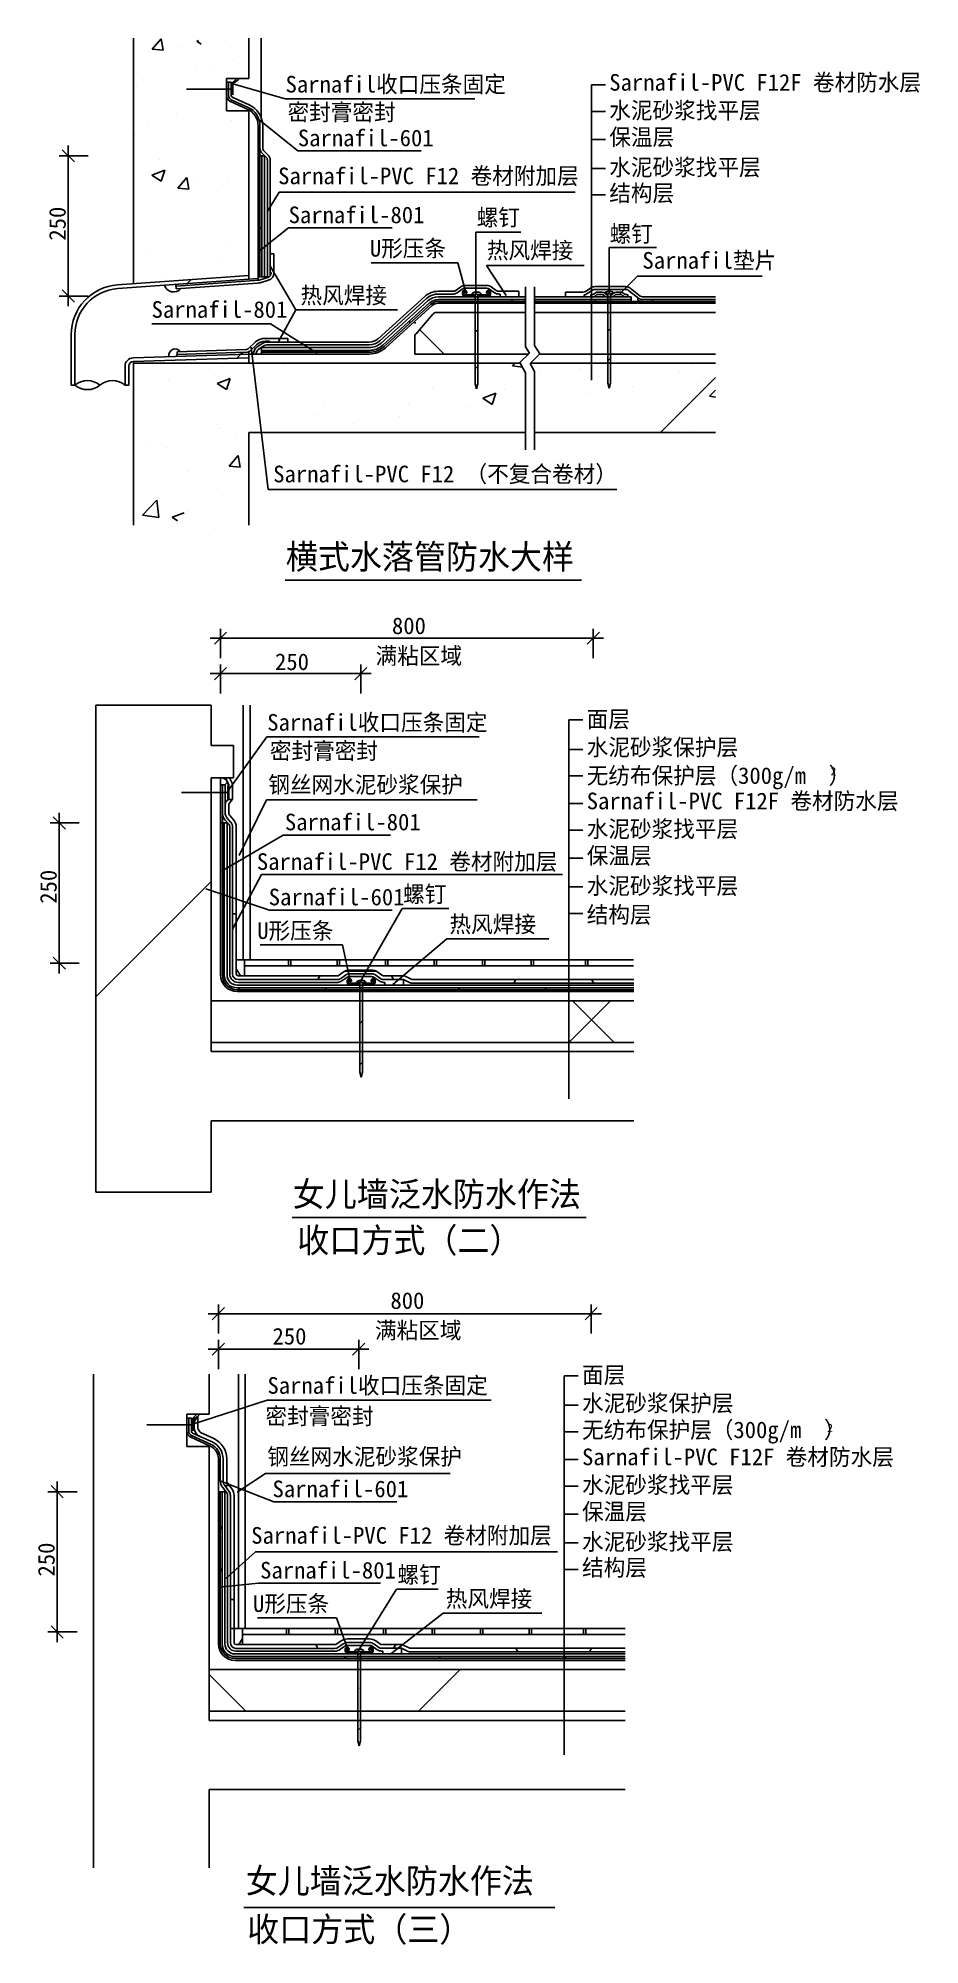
# Model space of a CAD drawing. Header units: metres. Extents: x 217 to 408, y 24 to 437.
import ezdxf

# ---------------------------------------------------------------- set-up
doc = ezdxf.new("R2010")
doc.units = ezdxf.units.M
doc.layers.add('SHU', color=7, linetype='Continuous')

msp = doc.modelspace()

# ---------------------------------------------------------------- texts
for s, height, p in [('Sarnafil收口压条固定', 3.6, (270.6, 425.35)), ('Sarnafil-PVC F12F 卷材防水层', 3.6, (340.65, 425.75)), ('密封膏密封', 3.6, (271.02, 419.3)), ('水泥砂浆找平层', 3.6, (340.65, 419.68)), ('Sarnafil-601', 3.6, (273.25, 413.72)), ('保温层', 3.6, (340.65, 413.91)), ('Sarnafil-PVC F12 卷材附加层', 3.6, (268.99, 405.5)), ('水泥砂浆找平层', 3.6, (340.65, 407.37)), ('结构层', 3.6, (340.65, 401.77)), ('Sarnafil-801', 3.6, (271.26, 397.06)), ('螺钉', 3.6, (311.96, 396.5)), ('螺钉', 3.6, (340.72, 392.96)), ('U形压条', 3.6, (288.84, 389.82)), ('热风焊接', 3.6, (314.16, 389.38)), ('Sarnafil垫片', 3.6, (347.83, 387.21)), ('Sarnafil-801', 3.6, (241.6, 376.57)), ('热风焊接', 3.6, (273.82, 379.64)), ('Sarnafil-PVC F12 （不复合卷材）', 3.6, (267.92, 340.95)), ('横式水落管防水大样', 5.33, (270.65, 322.17)), ('800', 3.6, (293.62, 308.08)), ('满粘区域', 3.6, (290.07, 301.58)), ('250', 3.6, (268.31, 300.29)), ('Sarnafil收口压条固定', 3.6, (266.63, 287.17)), ('面层', 3.6, (335.77, 287.87)), ('密封膏密封', 3.6, (267.19, 281)), ('水泥砂浆保护层', 3.6, (335.77, 281.78)), ('钢丝网水泥砂浆保护', 3.6, (266.86, 273.69)), ('无纺布保护层（300g/m  ）', 3.6, (335.77, 275.64)), ('2', 1.8, (388.54, 277.48)), ('Sarnafil-PVC F12F 卷材防水层', 3.6, (335.77, 270.15)), ('Sarnafil-801', 3.6, (270.45, 265.59)), ('水泥砂浆找平层', 3.6, (335.77, 264.08)), ('Sarnafil-PVC F12 卷材附加层', 3.6, (264.39, 257.02)), ('保温层', 3.6, (335.77, 258.31)), ('Sarnafil-601', 3.6, (266.95, 249.35)), ('螺钉', 3.6, (296.03, 249.98)), ('水泥砂浆找平层', 3.6, (335.77, 251.77)), ('结构层', 3.6, (335.77, 245.53)), ('U形压条', 3.6, (264.46, 242.06)), ('热风焊接', 3.6, (306.07, 243.47)), ('女儿墙泛水防水作法', 5.33, (272.15, 184.14)), ('收口方式（二）', 5.33, (273.14, 174.15)), ('800', 3.6, (293.29, 161.96)), ('250', 3.6, (267.77, 154.24)), ('满粘区域', 3.6, (289.94, 155.51)), ('面层', 3.6, (334.76, 145.84)), ('Sarnafil收口压条固定', 3.6, (266.67, 143.58)), ('密封膏密封', 3.6, (266.25, 136.94)), ('水泥砂浆保护层', 3.6, (334.76, 139.74)), ('无纺布保护层（300g/m  ）', 3.6, (334.76, 133.97)), ('2', 1.8, (387.83, 135.29)), ('钢丝网水泥砂浆保护', 3.6, (266.64, 128.16)), ('Sarnafil-PVC F12F 卷材防水层', 3.6, (334.76, 128.11)), ('Sarnafil-601', 3.6, (267.77, 121.18)), ('水泥砂浆找平层', 3.6, (334.76, 122.05)), ('保温层', 3.6, (334.76, 116.27)), ('Sarnafil-PVC F12 卷材附加层', 3.6, (263.16, 111.11)), ('水泥砂浆找平层', 3.6, (334.76, 109.73)), ('Sarnafil-801', 3.6, (265.08, 103.57)), ('结构层', 3.6, (334.76, 104.14)), ('螺钉', 3.6, (294.82, 102.61)), ('U形压条', 3.6, (263.54, 96.33)), ('热风焊接', 3.6, (305.26, 97.4)), ('女儿墙泛水防水作法', 5.33, (261.97, 35.44)), ('收口方式（三）', 5.33, (262.29, 24.94))]:
    msp.add_text(s, height=height).set_placement(p)
for p in [(223.01, 393.28), (221.06, 249.69), (220.61, 104.01)]:
    msp.add_text('250', height=3.6, rotation=90).set_placement(p)

# ---------------------------------------------------------------- blocks, each defined once
blk = doc.blocks.new('_ARCHTICK')
at = {"color": 3}
blk.add_line((-1.11, 0), (1.11, 0), dxfattribs=at)
at = {"color": 1, "linetype": 'ByBlock'}
blk.add_lwpolyline([(-0.66, -0.66), (0.66, 0.66)], dxfattribs=at)

# ---------------------------------------------------------------- hatches: boundary and pattern name
h = msp.add_hatch()
h.set_pattern_fill('ANSI31', scale=100)
h.paths.add_polyline_path([(363.66, 366.72), (340.94, 366.72), (340.94, 362.42), (340.64, 361.35), (340.34, 362.42), (340.34, 366.72), (323.6, 366.72), (323.56, 366.68), (324.5, 364.93), (324.5, 351.72), (363.66, 351.72)])
h.paths.add_polyline_path([(322.5, 364.68), (321.41, 366.72), (312.23, 366.72), (312.23, 362.25), (311.93, 361.17), (311.63, 362.25), (311.63, 366.72), (263.69, 366.72), (266.12, 351.72), (322.5, 351.72)])
h.paths.add_polyline_path([(263.69, 366.72), (237.66, 366.72), (237.66, 331.69), (262.66, 331.69), (262.66, 351.72), (266.12, 351.72)])
h.paths.add_polyline_path([(262.66, 421.42), (257.84, 421.42), (257.84, 428.42), (262.66, 428.42), (262.66, 437.13), (237.66, 437.13), (237.66, 383.94), (262.66, 385.75)])
h = msp.add_hatch()
h.set_pattern_fill('AR-SAND', scale=0.8)
h.paths.add_polyline_path([(265.28, 437.13), (262.66, 437.13), (262.66, 428.42), (260.6, 428.42, -0.12), (259.2, 427.37), (259.2, 426.1), (258.84, 426.1), (258.84, 424.71, 0.29), (259.07, 424.35), (263.31, 422.42, -0.18), (265.28, 420.48)])
h = msp.add_hatch()
h.set_pattern_fill('ANSI38', scale=2.5)
h.paths.add_polyline_path([(260.6, 428.42), (257.84, 428.42), (257.84, 427.57), (258.84, 427.57), (258.84, 426.1), (259.2, 426.1), (259.2, 427.37, 0.12)])
h = msp.add_hatch()
h.set_pattern_fill('AR-SAND', scale=1.2)
h.paths.add_polyline_path([(258.66, 423.44, -0.29), (257.84, 424.71), (257.84, 421.42), (263.09, 421.42, 0.02), (262.9, 421.51)])
h = msp.add_hatch()
h.set_pattern_fill('AR-SAND', scale=1.5)
h.paths.add_polyline_path([(363.66, 379.72), (340.94, 379.72), (340.94, 377.72), (363.66, 377.72)])
h.paths.add_polyline_path([(340.34, 379.72), (335.34, 379.72), (335.34, 377.72), (340.34, 377.72)])
h.paths.add_polyline_path([(335.34, 379.72), (324.5, 379.72), (324.5, 377.72), (335.34, 377.72)])
h.paths.add_polyline_path([(322.5, 379.72), (312.23, 379.72), (312.23, 377.72), (322.5, 377.72)])
h.paths.add_polyline_path([(311.63, 379.72), (303.66, 379.72, 0.19), (302.32, 379.2), (292.21, 370.06, -0.19), (288.72, 368.72), (277.56, 368.72), (278.61, 366.72), (311.63, 366.72), (311.63, 368.72), (298.54, 368.72), (298.54, 372.42, -0.18), (298.78, 373.06), (302.45, 377.37, -0.22), (303.21, 377.72), (311.63, 377.72)])
h.paths.add_polyline_path([(323.16, 368.72), (312.23, 368.72), (312.23, 366.72), (321.41, 366.72), (321.33, 366.86)])
h.paths.add_polyline_path([(335.34, 368.72), (325.56, 368.72), (323.6, 366.72), (335.34, 366.72)])
h.paths.add_polyline_path([(340.34, 368.72), (335.34, 368.72), (335.34, 366.72), (340.34, 366.72)])
h.paths.add_polyline_path([(363.66, 368.72), (340.94, 368.72), (340.94, 366.72), (363.66, 366.72)])
h.paths.add_polyline_path([(277.56, 368.72), (263.37, 368.72), (263.69, 366.72), (278.61, 366.72)])
h.paths.add_polyline_path([(264.66, 391.24), (262.66, 393.23), (262.66, 384.95), (264.66, 385.09)])
h.paths.add_polyline_path([(264.66, 418.14, 0.07), (264.49, 419.27), (262.66, 417.86), (262.66, 393.23), (264.66, 391.24)])
h.paths.add_polyline_path([(262.31, 421.78), (258.66, 423.44, -0.29), (257.84, 424.71), (257.84, 421.42), (262.66, 421.42), (262.66, 417.86), (264.49, 419.27, 0.22)])
h = msp.add_hatch()
h.set_pattern_fill('ANSI31', scale=8)
h.paths.add_polyline_path([(264.66, 385.43), (265.06, 385.43), (265.06, 411.65), (264.66, 411.65)])
h = msp.add_hatch()
h.set_pattern_fill('HONEY', scale=4.5)
h.paths.add_polyline_path([(265.06, 385.43), (265.46, 385.43), (265.46, 411.65), (265.06, 411.65)])
h = msp.add_hatch()
h.set_pattern_fill('ANSI35', scale=6)
h.paths.add_polyline_path([(262.66, 384.95), (262.66, 385.75), (234.22, 383.7, 0.39), (224.2, 372.92), (224.2, 362), (225, 362), (225, 372.92, -0.39), (234.28, 382.9)])
h.paths.add_polyline_path([(262.66, 367.92), (262.66, 368.72), (237.59, 367.9, 0.4), (235.85, 366.1), (235.85, 362), (236.65, 362), (236.65, 366.1, -0.4), (237.62, 367.1)])
h = msp.add_hatch()
h.set_pattern_fill('ANSI31', scale=8)
h.paths.add_polyline_path([(264.48, 384.68, 0.05), (264.66, 384.71), (264.66, 385.09), (246.86, 383.81), (246.9, 383.41)])
h = msp.add_hatch()
h.set_pattern_fill('ANSI38', scale=2)
h.paths.add_polyline_path([(247.88, 382.88), (246.95, 382.81), (246.86, 383.81), (244.37, 383.63, 0.59)])
h = msp.add_hatch()
h.set_pattern_fill('HONEY', scale=4.5)
h.paths.add_polyline_path([(288.72, 369.12, 0.19), (291.94, 370.36), (302.05, 379.5, -0.19), (303.66, 380.12), (311.63, 380.12), (311.63, 380.52), (303.66, 380.52, 0.19), (301.78, 379.79), (291.67, 370.65, -0.19), (288.72, 369.52), (265.41, 369.52), (265.41, 369.12)])
h.paths.add_polyline_path([(322.5, 380.12), (322.5, 380.52), (312.23, 380.52), (312.23, 380.12)])
h = msp.add_hatch()
h.set_pattern_fill('ANSI31', scale=8)
h.paths.add_polyline_path([(311.63, 379.72), (311.63, 380.12), (303.66, 380.12, 0.19), (302.05, 379.5), (291.94, 370.36, -0.19), (288.72, 369.12), (265.41, 369.12), (265.41, 368.72), (288.72, 368.72, 0.19), (292.21, 370.06), (302.32, 379.2, -0.19), (303.66, 379.72)])
h = msp.add_hatch()
h.set_pattern_fill('HONEY', scale=4.5)
h.paths.add_polyline_path([(324.5, 380.52), (324.5, 380.12), (340.34, 380.12), (340.34, 380.52)])
h.paths.add_polyline_path([(340.94, 380.52), (340.94, 380.12), (345.36, 380.12), (345.36, 380.52)])
h = msp.add_hatch()
h.set_pattern_fill('HONEY', scale=4.6)
h.paths.add_polyline_path([(363.66, 380.52), (347.84, 380.52, -0.13), (347.03, 380.74), (346.82, 380.9), (346.82, 380.4, 0.13), (347.84, 380.12), (363.66, 380.12)])
h = msp.add_hatch()
h.set_pattern_fill('ANSI37', scale=25)
h.paths.add_polyline_path([(363.66, 377.72), (340.94, 377.72), (340.94, 368.72), (363.66, 368.72)])
h.paths.add_polyline_path([(340.34, 377.72), (335.34, 377.72), (335.34, 368.72), (340.34, 368.72)])
h.paths.add_polyline_path([(335.34, 377.72), (324.5, 377.72), (324.5, 370.57), (325.68, 368.72), (335.34, 368.72)])
h.paths.add_polyline_path([(322.5, 377.72), (312.23, 377.72), (312.23, 368.72), (323.16, 368.72), (323.36, 368.92), (322.5, 370.28)])
h.paths.add_polyline_path([(311.63, 377.72), (303.21, 377.72, 0.22), (302.45, 377.37), (298.78, 373.06, 0.18), (298.54, 372.42), (298.54, 368.72), (311.63, 368.72)])
h = msp.add_hatch()
h.set_pattern_fill('ANSI31', scale=2)
h.paths.add_polyline_path([(311.63, 373.75), (311.53, 373.75), (311.53, 368.81), (311.63, 368.81)])
h.paths.add_polyline_path([(312.33, 373.75), (312.23, 373.75), (312.23, 368.81), (312.33, 368.81)])
h.paths.add_polyline_path([(312.33, 368.81), (312.23, 368.81), (312.23, 366.81), (312.33, 366.81)])
h.paths.add_polyline_path([(311.63, 368.81), (311.53, 368.81), (311.53, 366.81), (311.63, 366.81)])
h.paths.add_polyline_path([(312.23, 368.81), (311.63, 368.81), (311.63, 366.81), (312.23, 366.81)])
h.paths.add_polyline_path([(312.23, 366.81), (311.63, 366.81), (311.63, 362.66), (311.93, 361.58), (312.23, 362.66)])
h.paths.add_polyline_path([(311.63, 366.81), (311.53, 366.81), (311.53, 362.64), (311.93, 361.21), (312.33, 362.64), (312.33, 366.81), (312.23, 366.81), (312.23, 362.66), (311.93, 361.58), (311.63, 362.66)])
h.paths.add_polyline_path([(312.23, 373.75), (311.63, 373.75), (311.63, 368.81), (312.23, 368.81)])
h = msp.add_hatch()
h.set_pattern_fill('ANSI31', scale=2)
h.paths.add_polyline_path([(340.34, 373.93), (340.24, 373.93), (340.24, 368.99), (340.34, 368.99)])
h.paths.add_polyline_path([(341.04, 373.93), (340.94, 373.93), (340.94, 368.99), (341.04, 368.99)])
h.paths.add_polyline_path([(341.04, 368.99), (340.94, 368.99), (340.94, 366.99), (341.04, 366.99)])
h.paths.add_polyline_path([(340.34, 368.99), (340.24, 368.99), (340.24, 366.99), (340.34, 366.99)])
h.paths.add_polyline_path([(340.94, 368.99), (340.34, 368.99), (340.34, 366.99), (340.94, 366.99)])
h.paths.add_polyline_path([(340.94, 366.99), (340.34, 366.99), (340.34, 362.84), (340.64, 361.76), (340.94, 362.84)])
h.paths.add_polyline_path([(340.34, 366.99), (340.24, 366.99), (340.24, 362.82), (340.64, 361.39), (341.04, 362.82), (341.04, 366.99), (340.94, 366.99), (340.94, 362.84), (340.64, 361.76), (340.34, 362.84)])
h.paths.add_polyline_path([(340.94, 373.93), (340.34, 373.93), (340.34, 368.99), (340.94, 368.99)])
h = msp.add_hatch()
h.set_pattern_fill('ANSI38', scale=2)
h.paths.add_polyline_path([(247.07, 368.21), (247.12, 369.21), (247.8, 369.23, 0.82), (245.33, 368.15)])
h = msp.add_hatch()
h.set_pattern_fill('ANSI31', scale=8)
h.paths.add_polyline_path([(262.66, 368.72), (262.66, 369.25, -0.08), (261.83, 369.09), (247.09, 368.61), (247.07, 368.21)])
h = msp.add_hatch()
h.set_pattern_fill('ANSI31', scale=100)
h.paths.add_polyline_path([(254.52, 276.96), (256.52, 276.96, -0.02), (256.62, 276.96), (259.33, 276.96), (259.33, 283.96), (254.52, 283.96), (254.52, 292.67), (229.52, 292.67), (229.52, 187.24), (254.52, 187.24), (254.52, 202.67), (345.94, 202.67), (345.94, 217.67), (287.27, 217.67), (287.27, 213.2), (286.97, 212.13), (286.67, 213.2), (286.67, 217.67), (254.52, 217.67)])
h = msp.add_hatch()
h.set_pattern_fill('AR-CONC', scale=4)
h.paths.add_polyline_path([(254.52, 292.67), (229.52, 292.67), (229.52, 187.24), (254.52, 187.24), (254.52, 202.67), (345.88, 202.67), (345.88, 217.67), (287.27, 217.67), (287.27, 213.2), (286.97, 212.13), (286.67, 213.2), (286.67, 217.67), (254.52, 217.67)])
h = msp.add_hatch()
h.set_pattern_fill('ANSI38', scale=2)
h.paths.add_polyline_path([(256.52, 276.96), (256.52, 275.41), (257.52, 275.41), (257.52, 273.75), (258.1, 273.75), (258.1, 275.02, 0.5)])
h = msp.add_hatch()
h.set_pattern_fill('HONEY', scale=5)
h.paths.add_polyline_path([(345.94, 231.47), (260.12, 231.47, -0.41), (257.32, 234.27), (257.32, 267.19), (256.92, 267.19), (256.92, 234.27, 0.41), (260.12, 231.07), (345.94, 231.07)])
h = msp.add_hatch()
h.set_pattern_fill('ANSI37', scale=25)
h.paths.add_polyline_path([(345.94, 228.67), (254.52, 228.67), (254.52, 219.67), (345.94, 219.67)])
h = msp.add_hatch()
h.set_pattern_fill('ANSI31', scale=2)
h.paths.add_polyline_path([(286.67, 224.71), (286.57, 224.71), (286.57, 219.77), (286.67, 219.77)])
h.paths.add_polyline_path([(287.37, 224.71), (287.27, 224.71), (287.27, 219.77), (287.37, 219.77)])
h.paths.add_polyline_path([(287.37, 219.77), (287.27, 219.77), (287.27, 217.77), (287.37, 217.77)])
h.paths.add_polyline_path([(286.67, 219.77), (286.57, 219.77), (286.57, 217.77), (286.67, 217.77)])
h.paths.add_polyline_path([(287.27, 219.77), (286.67, 219.77), (286.67, 217.77), (287.27, 217.77)])
h.paths.add_polyline_path([(287.27, 217.77), (286.67, 217.77), (286.67, 213.62), (286.97, 212.54), (287.27, 213.62)])
h.paths.add_polyline_path([(286.67, 217.77), (286.57, 217.77), (286.57, 213.6), (286.97, 212.17), (287.37, 213.6), (287.37, 217.77), (287.27, 217.77), (287.27, 213.62), (286.97, 212.54), (286.67, 213.62)])
h.paths.add_polyline_path([(287.27, 224.71), (286.67, 224.71), (286.67, 219.77), (287.27, 219.77)])
h = msp.add_hatch()
h.set_pattern_fill('AR-CONC', scale=4)
h.paths.add_polyline_path([(344.06, 72.85), (254.06, 72.85), (254.06, 132.14), (249.25, 132.14), (249.25, 139.14), (254.06, 139.14), (254.06, 147.85), (229.06, 147.85), (229.06, 42.42), (254.06, 42.42), (254.06, 57.85), (344.06, 57.85)])
h = msp.add_hatch()
h.set_pattern_fill('ANSI31', scale=100)
h.paths.add_polyline_path([(249.25, 139.14), (254.06, 139.14), (254.06, 147.85), (229.06, 147.85), (229.06, 42.42), (254.06, 42.42), (254.06, 57.85), (344.06, 57.85), (344.06, 72.85), (254.06, 72.85), (254.06, 132.14), (249.25, 132.14)])
h = msp.add_hatch()
h.set_pattern_fill('AR-SAND', scale=1.4)
h.paths.add_polyline_path([(257.86, 124.29, 0.18), (257.96, 124.02), (258.82, 123.04, -0.18), (259.26, 121.86), (259.26, 101.56), (260.38, 102.76), (260.38, 147.85), (254.06, 147.85), (254.06, 139.14), (252.01, 139.14, -0.04), (251.61, 138.73), (251.61, 136.13, 0.14), (251.67, 135.93), (252.03, 135.32, 0.15), (252.21, 135.17), (255.05, 133.87, -0.29), (257.86, 129.5)])
h.paths.add_polyline_path([(261.88, 147.85), (260.38, 147.85), (260.38, 115.58), (261.88, 117.2)])
h.paths.add_polyline_path([(261.88, 117.2), (260.38, 115.58), (260.38, 102.76), (261.88, 104.37)])
h.paths.add_polyline_path([(261.88, 104.37), (260.38, 102.76), (260.38, 91.75), (261.88, 91.75)])
h.paths.add_polyline_path([(260.38, 102.76), (259.26, 101.56), (259.26, 91.75), (260.38, 91.75)])
h = msp.add_hatch()
h.set_pattern_fill('ANSI38', scale=2.5)
h.paths.add_polyline_path([(252.01, 139.14), (249.25, 139.14), (249.25, 138.29), (250.25, 138.29), (250.25, 136.82), (250.61, 136.82), (250.61, 138.09, 0.12)])
h = msp.add_hatch()
h.set_pattern_fill('AR-SAND', scale=1.2)
h.paths.add_polyline_path([(250.07, 134.16, -0.29), (249.25, 135.44), (249.25, 132.14), (254.5, 132.14, 0.02), (254.31, 132.23)])
h = msp.add_hatch()
h.set_pattern_fill('AR-SAND', scale=2)
h.paths.add_polyline_path([(256.06, 89.45), (256.06, 101.96), (254.06, 103.94), (254.06, 83.85), (331.79, 83.85), (333.06, 85.85), (259.66, 85.85, -0.41)])
h.paths.add_polyline_path([(256.06, 124.69), (254.06, 123.18), (254.06, 103.94), (256.06, 101.96)])
h.paths.add_polyline_path([(256.06, 129.5, 0.29), (254.31, 132.23), (250.07, 134.16, -0.29), (249.25, 135.44), (249.25, 132.14), (254.06, 132.14), (254.06, 123.18), (256.06, 124.69)])
h.paths.add_polyline_path([(344.06, 85.85), (333.06, 85.85), (331.79, 83.85), (344.06, 83.85)])
h = msp.add_hatch()
h.set_pattern_fill('HONEY', scale=5)
h.paths.add_polyline_path([(256.86, 122.37), (256.46, 122.37), (256.46, 89.45, 0.18), (257.21, 87.4), (257.54, 87.63, -0.18), (256.86, 89.45)])
h = msp.add_hatch()
h.set_pattern_fill('HONEY', scale=5)
h.paths.add_polyline_path([(291.44, 86.65), (259.66, 86.65, -0.22), (257.54, 87.63), (257.21, 87.4, 0.22), (259.66, 86.25), (291.44, 86.25)])
h = msp.add_hatch()
h.set_pattern_fill('ANSI37', scale=25)
h.paths.add_polyline_path([(344.06, 83.85), (254.06, 83.85), (254.06, 74.85), (344.06, 74.85)])
h = msp.add_hatch()
h.set_pattern_fill('HONEY', scale=5)
h.paths.add_polyline_path([(344.06, 86.65), (291.44, 86.65), (291.44, 86.25), (344.06, 86.25)])
h = msp.add_hatch()
h.set_pattern_fill('ANSI31', scale=2)
h.paths.add_polyline_path([(286.22, 79.89), (286.12, 79.89), (286.12, 74.96), (286.22, 74.96)])
h.paths.add_polyline_path([(286.92, 79.89), (286.82, 79.89), (286.82, 74.96), (286.92, 74.96)])
h.paths.add_polyline_path([(286.92, 74.96), (286.82, 74.96), (286.82, 72.96), (286.92, 72.96)])
h.paths.add_polyline_path([(286.22, 74.96), (286.12, 74.96), (286.12, 72.96), (286.22, 72.96)])
h.paths.add_polyline_path([(286.82, 74.96), (286.22, 74.96), (286.22, 72.96), (286.82, 72.96)])
h.paths.add_polyline_path([(286.82, 72.96), (286.22, 72.96), (286.22, 68.8), (286.52, 67.72), (286.82, 68.8)])
h.paths.add_polyline_path([(286.22, 72.96), (286.12, 72.96), (286.12, 68.79), (286.52, 67.35), (286.92, 68.79), (286.92, 72.96), (286.82, 72.96), (286.82, 68.8), (286.52, 67.72), (286.22, 68.8)])
h.paths.add_polyline_path([(286.82, 79.89), (286.22, 79.89), (286.22, 74.96), (286.82, 74.96)])
h = msp.add_hatch()
h.set_pattern_fill('AR-SAND', scale=2)
h.paths.add_polyline_path([(344.06, 74.85), (254.06, 74.85), (254.06, 72.85), (344.06, 72.85)])
at = {"layer": 'SHU'}
h = msp.add_hatch(dxfattribs=at)
h.set_pattern_fill('ANSI32', scale=2)
h.paths.add_polyline_path([(339.67, 381.92, 0.21), (339.16, 382.14), (338.11, 382.14, 0.18), (337.67, 381.98), (337.34, 381.71, -0.18), (337.15, 381.64), (336.84, 381.64, 0.41), (336.64, 381.44), (336.64, 381.34, 0.41), (336.84, 381.14), (337.15, 381.14, 0.18), (337.66, 381.32), (337.99, 381.59, -0.18), (338.11, 381.64), (339.16, 381.64, -0.21), (339.3, 381.58), (339.47, 381.39, 0.21), (340.06, 381.14), (340.27, 381.14), (340.27, 381.64), (340.06, 381.64, -0.21), (339.84, 381.73)])
h.paths.add_polyline_path([(343.17, 381.64, -0.18), (343.3, 381.59), (343.62, 381.32, 0.18), (344.13, 381.14), (344.44, 381.14, 0.41), (344.64, 381.34), (344.64, 381.44, 0.41), (344.44, 381.64), (344.13, 381.64, -0.18), (343.94, 381.71), (343.62, 381.98, 0.18), (343.17, 382.14), (342.13, 382.14, 0.21), (341.62, 381.92), (341.45, 381.73, -0.21), (341.23, 381.64), (341.01, 381.64), (341.01, 381.14), (341.23, 381.14, 0.21), (341.81, 381.39), (341.98, 381.58, -0.21), (342.13, 381.64)])
h = msp.add_hatch(dxfattribs=at)
h.set_pattern_fill('AR-SAND', scale=1.67)
h.paths.add_polyline_path([(259.33, 283.96), (259.33, 276.96), (258.48, 276.96), (259.01, 275.82, -0.1), (259.12, 275.35), (261.42, 278.13), (261.42, 292.67), (254.52, 292.67), (254.52, 283.96)])
h.paths.add_polyline_path([(262.92, 292.67), (261.42, 292.67), (261.42, 278.13), (262.92, 279.93)])
h.paths.add_polyline_path([(262.92, 279.93), (261.42, 278.13), (261.42, 261.03), (262.92, 262.65)])
h.paths.add_polyline_path([(261.42, 278.13), (259.12, 275.35), (259.12, 272.69, -0.17), (258.85, 271.94), (258.41, 271.39, 0.17), (258.32, 271.14), (258.32, 269.39, 0.18), (258.57, 268.73), (259.31, 267.89, -0.18), (259.92, 266.3), (259.92, 245.13), (261.42, 246.8)])
h.paths.add_polyline_path([(262.92, 262.65), (261.42, 261.03), (261.42, 246.8), (262.92, 248.47)])
h.paths.add_polyline_path([(261.42, 237.57), (262.92, 237.57), (262.92, 248.47), (261.42, 246.8)])
h.paths.add_polyline_path([(259.92, 237.57), (261.42, 237.57), (261.42, 246.8), (259.92, 245.13)])
h.paths.add_polyline_path([(256.52, 276.96), (254.52, 276.96), (254.52, 273.75), (256.52, 273.75)])
h.paths.add_polyline_path([(254.52, 264.96), (256.52, 269.28), (256.52, 273.75), (254.52, 273.75)])
h.paths.add_polyline_path([(256.52, 269.28), (254.52, 264.96), (254.52, 248.71), (256.52, 246.78)])
h.paths.add_polyline_path([(256.52, 246.78), (254.52, 248.71), (254.52, 228.67), (286.67, 228.67), (286.67, 230.67), (260.12, 230.67, -0.41), (256.52, 234.27)])
h.paths.add_polyline_path([(345.94, 228.67), (345.94, 230.67), (287.27, 230.67), (287.27, 228.67)])
h.paths.add_polyline_path([(295.38, 236.27), (294.54, 234.07), (296.1, 234.07, -0.11), (296.46, 233.99), (297.77, 233.36, 0.11), (298.13, 233.27), (345.94, 233.27), (345.94, 236.27)])
h.paths.add_polyline_path([(294.54, 234.07), (295.38, 236.27), (286.71, 236.27), (286.71, 235.31), (289.21, 235.31, -0.15), (290.59, 234.88), (291.68, 234.11, 0.15), (291.8, 234.07)])
h.paths.add_polyline_path([(282.57, 236.27), (283.34, 235.04, -0.12), (284.46, 235.31), (286.71, 235.31), (286.71, 236.27)])
h.paths.add_polyline_path([(261.72, 236.27), (261.72, 234.07), (281.87, 234.07, 0.15), (281.99, 234.11), (283.08, 234.88, -0.03), (283.34, 235.04), (282.57, 236.27)])
h = msp.add_hatch(dxfattribs=at)
h.set_pattern_fill('HONEY', scale=4.5)
h.paths.add_polyline_path([(345.94, 233.27), (298.13, 233.27, -0.11), (297.77, 233.36), (296.46, 233.99, 0.11), (296.1, 234.07), (294.54, 234.07), (294.24, 233.27), (296.1, 233.27), (297.42, 232.64, 0.11), (298.13, 232.47), (345.94, 232.47)])
h.paths.add_polyline_path([(294.54, 234.07), (291.8, 234.07, -0.15), (291.68, 234.11), (290.59, 234.88, 0.15), (289.21, 235.31), (286.71, 235.31), (286.71, 234.51), (289.21, 234.51, -0.15), (290.13, 234.22), (291.22, 233.46, 0.15), (291.8, 233.27), (294.24, 233.27)])
h.paths.add_polyline_path([(286.71, 235.31), (284.46, 235.31, 0.12), (283.34, 235.04), (283.76, 234.35, -0.11), (284.46, 234.51), (286.71, 234.51)])
h.paths.add_polyline_path([(283.54, 234.22, -0.04), (283.76, 234.35), (283.34, 235.04, 0.03), (283.08, 234.88), (281.99, 234.11, -0.15), (281.87, 234.07), (260.32, 234.07, -0.41), (259.92, 234.47), (259.92, 236.57), (259.92, 245.13), (259.12, 244.24), (259.12, 234.47, 0.41), (260.32, 233.27), (281.87, 233.27, 0.15), (282.45, 233.46)])
h.paths.add_polyline_path([(259.92, 266.3, 0.18), (259.31, 267.89), (258.57, 268.73, -0.18), (258.32, 269.39), (258.32, 271.14, -0.17), (258.41, 271.39), (258.85, 271.94, 0.17), (259.12, 272.69), (259.12, 275.32, 0.01), (259.12, 275.35), (258.32, 274.39), (258.32, 272.69, -0.17), (258.23, 272.44), (257.78, 271.89, 0.17), (257.52, 271.14), (257.52, 269.39, 0.18), (257.97, 268.2), (258.71, 267.36, -0.18), (259.12, 266.3), (259.12, 244.24), (259.92, 245.13)])
h.paths.add_polyline_path([(258.48, 276.96), (257.6, 276.96), (258.28, 275.49, -0.11), (258.32, 275.32), (258.32, 274.39), (259.12, 275.35, 0.1), (259.01, 275.82)])
h = msp.add_hatch(dxfattribs=at)
h.set_pattern_fill('NET3', scale=3)
h.paths.add_polyline_path([(261.72, 237.57), (259.92, 237.57), (259.92, 234.47, 0.41), (260.32, 234.07), (261.72, 234.07)])
h = msp.add_hatch(dxfattribs=at)
h.set_pattern_fill('AR-SAND', scale=1.67)
h.paths.add_polyline_path([(286.67, 219.67), (254.52, 219.67), (254.52, 217.67), (286.67, 217.67)])
h.paths.add_polyline_path([(345.88, 219.67), (287.27, 219.67), (287.27, 217.67), (345.88, 217.67)])
h = msp.add_hatch(dxfattribs=at)
h.set_pattern_fill('HONEY', scale=4.5)
h.paths.add_polyline_path([(259.46, 107.63), (258.66, 106.74), (258.66, 92.76), (259.46, 92.76)])
h.paths.add_polyline_path([(259.46, 121.52, 0.16), (258.98, 122.97), (258.07, 124.19, -0.16), (257.86, 124.79), (257.86, 129.5, 0.29), (255.05, 133.87), (252.21, 135.17, -0.15), (252.03, 135.32), (251.67, 135.93, -0.14), (251.61, 136.13), (251.61, 137.51), (250.81, 137.15), (250.81, 136.13, 0.14), (250.98, 135.51), (251.34, 134.91, 0.15), (251.88, 134.44), (254.72, 133.14, -0.29), (257.06, 129.5), (257.06, 124.79, 0.16), (257.43, 123.71), (258.34, 122.49, -0.16), (258.66, 121.52), (258.66, 106.74), (259.46, 107.63)])
h.paths.add_polyline_path([(251.61, 138.73, -0.07), (250.81, 138.18), (250.81, 137.15), (251.61, 137.51)])
h = msp.add_hatch(dxfattribs=at)
h.set_pattern_fill('HONEY', scale=4.5)
h.paths.add_polyline_path([(344.06, 88.46), (297.68, 88.46, -0.11), (297.32, 88.54), (296.01, 89.17, 0.11), (295.65, 89.26), (293.78, 89.26), (293.61, 88.46), (295.65, 88.46), (296.97, 87.82, 0.11), (297.68, 87.66), (344.06, 87.66)])
h.paths.add_polyline_path([(293.78, 89.26), (291.35, 89.26, -0.15), (291.23, 89.29), (290.14, 90.06, 0.15), (288.76, 90.5), (286.23, 90.5), (286.23, 89.7), (288.76, 89.7, -0.15), (289.68, 89.41), (290.77, 88.64, 0.15), (291.35, 88.46), (293.61, 88.46)])
h.paths.add_polyline_path([(286.23, 90.5), (284.01, 90.5, 0.07), (283.37, 90.41), (283.61, 89.65, -0.06), (284.01, 89.7), (286.23, 89.7)])
h.paths.add_polyline_path([(282.15, 88.75), (283.09, 89.41, -0.09), (283.61, 89.65), (283.37, 90.41, 0.09), (282.63, 90.06), (281.69, 89.4, -0.15), (281.21, 89.25), (259.86, 89.25, -0.41), (259.46, 89.65), (259.46, 91.75), (259.46, 92.76), (258.66, 92.76), (258.66, 89.65, 0.41), (259.86, 88.45), (281.21, 88.45, 0.15)])
h = msp.add_hatch(dxfattribs=at)
h.set_pattern_fill('NET3', scale=3)
h.paths.add_polyline_path([(261.26, 92.76), (259.46, 92.76), (259.46, 89.66, 0.41), (259.86, 89.26), (261.26, 89.26)])
h = msp.add_hatch(dxfattribs=at)
h.set_pattern_fill('AR-SAND', scale=1.67)
h.paths.add_polyline_path([(344.06, 91.46), (294.25, 91.46), (293.78, 89.26), (295.65, 89.26, -0.11), (296.01, 89.17), (297.32, 88.54, 0.11), (297.68, 88.46), (344.06, 88.46)])
h.paths.add_polyline_path([(294.25, 91.46), (286.23, 91.46), (286.23, 90.5), (288.76, 90.5, -0.15), (290.14, 90.06), (291.23, 89.29, 0.15), (291.35, 89.26), (293.78, 89.26)])
h.paths.add_polyline_path([(286.23, 91.46), (283.04, 91.46), (283.37, 90.41, -0.07), (284.01, 90.5), (286.23, 90.5)])
h.paths.add_polyline_path([(283.04, 91.46), (261.26, 91.46), (261.26, 89.25), (281.21, 89.25, 0.15), (281.69, 89.4), (282.63, 90.06, -0.09), (283.37, 90.41)])

# ---------------------------------------------------------------- linework, layer by layer
for p, q in [((237.66, 383.94), (237.66, 437.13)), ((241.75, 434.71), (243.68, 437.01)), ((241.75, 434.71), (244.14, 434.51)), ((244.14, 434.51), (243.68, 437.01)), ((247.49, 435.17), (247.49, 435.17)), ((251.39, 436.49), (251.75, 436.63)), ((251.39, 436.49), (252.35, 435.85)), ((257.5, 436.49), (257.5, 436.49)), ((262.66, 428.42), (262.66, 437.13)), ((262.66, 428.42), (262.66, 437.13)), ((262.66, 428.42), (262.66, 437.13)), ((262.66, 428.42), (262.66, 437.13)), ((262.66, 428.42), (262.66, 437.13)), ((265.28, 420.05), (265.28, 437.13)), ((238.5, 429.56), (238.5, 429.56)), ((251.35, 431.14), (251.35, 431.14)), ((254.35, 430.84), (254.35, 430.84)), ((259.27, 432.56), (259.27, 432.56)), ((238.43, 426.67), (238.43, 426.67)), ((259.2, 426.1), (249.17, 426.1)), ((262.66, 428.42), (257.84, 428.42)), ((257.84, 428.42), (257.84, 421.42)), ((258.84, 427.57), (257.84, 427.57)), ((258.24, 427.57), (258.24, 424.71)), ((258.84, 427.57), (258.84, 424.71)), ((270.52, 423.99), (259.17, 427.24)), ((259.2, 427.37), (259.2, 424.83)), ((336.8, 426.99), (336.8, 363.05)), ((339.8, 426.99), (336.8, 426.99)), ((262.66, 421.42), (257.84, 421.42)), ((262.31, 421.78), (258.66, 423.44)), ((262.48, 422.14), (258.83, 423.8)), ((262.73, 422.69), (259.07, 424.35)), ((262.66, 384.95), (262.66, 421.42)), ((311.56, 423.99), (270.52, 423.99)), ((339.8, 421.24), (336.8, 421.24)), ((240.61, 418.06), (240.61, 418.06)), ((246.98, 420.71), (246.98, 420.71)), ((258.79, 419.24), (258.79, 419.24)), ((264.66, 384.7), (264.66, 418.14)), ((273.23, 412.71), (264.82, 419.52)), ((265.06, 413.26), (265.06, 418.14)), ((265.06, 411.65), (265.06, 418.14)), ((265.66, 413.37), (265.66, 418.25)), ((238.01, 416.24), (238.01, 416.24)), ((339.8, 415.15), (336.8, 415.15)), ((227.86, 411.65), (221.57, 411.65)), ((223.57, 381.28), (223.57, 412.31)), ((243.39, 410.81), (243.39, 410.81)), ((264.66, 411.65), (266.06, 411.65)), ((265.06, 385.43), (265.06, 411.65)), ((265.46, 385.43), (265.46, 411.65)), ((266.35, 411.43), (265.54, 412.23)), ((266.77, 411.86), (265.96, 412.66)), ((266.06, 385.43), (266.06, 411.65)), ((266.66, 385.43), (266.66, 410.72)), ((267.26, 385.64), (267.26, 410.72)), ((299.93, 412.71), (273.23, 412.71)), ((339.8, 408.93), (336.8, 408.93)), ((241.66, 407.48), (244.46, 408.56)), ((241.66, 407.48), (243.65, 406.14)), ((243.65, 406.14), (244.46, 408.56)), ((247.3, 404.63), (249.23, 406.92)), ((249.69, 404.42), (249.23, 406.93)), ((251.61, 406.93), (251.61, 406.93)), ((258.3, 405.92), (258.3, 405.92)), ((247.3, 404.63), (249.69, 404.42)), ((255.88, 404.06), (255.88, 404.06)), ((269.22, 403.75), (266.64, 399.51)), ((269.22, 403.75), (333.25, 403.75)), ((339.8, 403.17), (336.8, 403.17)), ((257.81, 392.61), (257.81, 392.61)), ((271.24, 396.04), (264.9, 391)), ((293.68, 396.04), (271.24, 396.04)), ((321.5, 395.14), (311.75, 395.14)), ((311.75, 395.14), (311.75, 381.84)), ((241.08, 391.16), (241.08, 391.16)), ((256.95, 389.47), (256.95, 389.47)), ((267.26, 390.39), (268.06, 390.39)), ((268.06, 386.24), (268.06, 390.39)), ((268.06, 386.24), (268.06, 390.39)), ((268.06, 386.24), (268.06, 390.39)), ((307.85, 388.46), (289.15, 388.46)), ((307.85, 388.46), (309.64, 382.06)), ((350.85, 391.8), (340.63, 391.8)), ((340.63, 391.8), (340.63, 381.91)), ((262.66, 385.75), (234.22, 383.7)), ((264.66, 385.09), (234.28, 382.9)), ((244.04, 385), (244.04, 385)), ((264.9, 384.72), (246.9, 383.41)), ((264.52, 384.08), (246.95, 382.81)), ((267.04, 385.43), (264.66, 385.43)), ((264.9, 384.72), (266.75, 385.29)), ((265.07, 384.15), (266.93, 384.71)), ((272.84, 378.28), (267.16, 387.88)), ((267.26, 386.39), (267.46, 386.39)), ((267.46, 386.24), (267.46, 386.39)), ((335.2, 387.88), (314.07, 387.88)), ((314.07, 387.88), (318.35, 381.38)), ((346.77, 385.6), (343.03, 381.84)), ((373.75, 385.6), (346.77, 385.6)), ((227.86, 381.28), (221.57, 381.28)), ((246.86, 383.81), (246.95, 382.81)), ((300.71, 381.18), (290.6, 372.04)), ((301.11, 380.73), (291, 371.59)), ((301.38, 380.24), (291.27, 371.1)), ((306.84, 382.32), (303.66, 382.32)), ((306.84, 381.72), (303.66, 381.72)), ((303.66, 381.12), (322.5, 381.12)), ((303.66, 380.52), (322.5, 380.52)), ((303.66, 380.12), (322.5, 380.12)), ((308.5, 383.26), (307.41, 382.5)), ((308.85, 382.77), (307.76, 382.01)), ((314.75, 382.77), (315.84, 382.01)), ((315.09, 383.26), (316.18, 382.5)), ((316.76, 382.32), (321.07, 382.32)), ((316.76, 381.72), (317.07, 381.72)), ((317.07, 381.72), (317.07, 381.12)), ((317.07, 381.72), (317.07, 381.12)), ((321.07, 382.32), (321.07, 381.12)), ((321.07, 382.32), (321.07, 381.12)), ((322.5, 383.25), (322.5, 370.28)), ((324.5, 383.25), (324.5, 370.57)), ((324.5, 381.12), (345.36, 381.12)), ((324.5, 380.52), (345.36, 380.52)), ((324.5, 380.12), (363.66, 380.12)), ((331.21, 381.12), (331.21, 382.12)), ((331.21, 382.12), (334.95, 382.12)), ((335.21, 381.52), (335.25, 381.52)), ((335.21, 381.12), (335.21, 381.52)), ((335.21, 381.52), (335.43, 381.52)), ((335.21, 381.12), (335.21, 381.52)), ((335.43, 381.52), (337.03, 382.56)), ((335.5, 382.28), (336.7, 383.06)), ((337.57, 383.32), (344.18, 383.32)), ((337.57, 382.72), (344.18, 382.72)), ((344.8, 382.51), (347.03, 380.74)), ((345.18, 382.98), (347.36, 381.24)), ((345.36, 381.12), (345.36, 380.12)), ((346.82, 380.4), (346.82, 380.9)), ((346.82, 380.4), (346.82, 380.87)), ((346.82, 380.4), (346.82, 380.87)), ((347.84, 381.12), (363.66, 381.12)), ((347.84, 380.52), (363.66, 380.52)), ((272.84, 378.28), (268.94, 371.12)), ((294.8, 378.28), (272.84, 378.28)), ((301.78, 379.79), (291.67, 370.65)), ((302.05, 379.5), (291.94, 370.36)), ((302.32, 379.2), (292.21, 370.06)), ((302.45, 377.37), (298.78, 373.06)), ((303.21, 377.72), (322.5, 377.72)), ((303.66, 379.72), (322.5, 379.72)), ((324.5, 379.72), (363.66, 379.72)), ((324.5, 377.72), (363.66, 377.72)), ((224.2, 372.92), (224.2, 362)), ((225, 372.92), (225, 362)), ((267.33, 375.24), (241.66, 375.24)), ((266.23, 372.12), (271.09, 372.12)), ((266.23, 372.12), (271.09, 372.12)), ((266.23, 372.12), (271.09, 372.12)), ((267.33, 375.24), (277.45, 368.93)), ((271.09, 372.12), (271.09, 371.32)), ((298.54, 372.42), (298.54, 368.72)), ((262.66, 368.72), (237.59, 367.9)), ((262.68, 367.92), (237.62, 367.1)), ((247.12, 369.21), (247.07, 368.21)), ((262, 369.1), (247.09, 368.61)), ((261.98, 369.69), (247.12, 369.21)), ((263.86, 371.16), (262.64, 369.98)), ((262.66, 366.72), (262.66, 369.25)), ((262.66, 369.25), (262.66, 366.72)), ((262.66, 368.72), (288.72, 368.72)), ((262.66, 366.72), (262.66, 368.72)), ((265.41, 368.72), (262.66, 368.72)), ((262.66, 368.72), (262.66, 366.72)), ((264.28, 370.73), (263.06, 369.55)), ((266.82, 339.41), (263.13, 370.19)), ((263.86, 369.55), (263.52, 368.72)), ((264.41, 369.33), (264.17, 368.72)), ((265.65, 371.06), (264.47, 370.29)), ((265.98, 370.55), (264.8, 369.79)), ((265.41, 370.12), (288.72, 370.12)), ((265.41, 370.12), (265.41, 368.72)), ((265.41, 369.52), (288.72, 369.52)), ((265.41, 369.12), (288.72, 369.12)), ((266.23, 371.52), (267.09, 371.52)), ((266.52, 371.32), (288.72, 371.32)), ((266.52, 370.72), (288.72, 370.72)), ((267.09, 371.52), (267.09, 371.32)), ((298.54, 368.72), (323.16, 368.72)), ((323.36, 368.92), (321.33, 366.86)), ((322.5, 370.28), (323.36, 368.92)), ((325.63, 368.79), (323.56, 366.68)), ((324.5, 370.57), (325.63, 368.79)), ((325.56, 368.72), (363.66, 368.72)), ((235.85, 366.1), (235.85, 362)), ((236.65, 366.1), (236.65, 362)), ((237.66, 331.69), (237.66, 367.1)), ((237.66, 366.72), (321.41, 366.72)), ((255.31, 364.25), (255.31, 364.25)), ((255.8, 362.37), (258.6, 363.45)), ((256.84, 365.98), (256.84, 365.98)), ((257.79, 361.03), (258.6, 363.45)), ((270.46, 366.24), (270.46, 366.24)), ((313.06, 366.43), (313.06, 366.43)), ((319.68, 366.2), (320.18, 366.72)), ((319.68, 366.2), (321.86, 365.86)), ((321.33, 366.86), (322.5, 364.68)), ((322.5, 364.68), (322.5, 347.96)), ((323.56, 366.68), (324.5, 364.93)), ((323.6, 366.72), (363.66, 366.72)), ((324.5, 364.93), (324.5, 347.96)), ((325.75, 365.42), (325.75, 365.42)), ((334.41, 365.53), (334.41, 365.53)), ((338.41, 363.85), (338.41, 363.85)), ((355.76, 364.63), (355.76, 364.63)), ((358.61, 366.41), (358.61, 366.41)), ((360.79, 363.74), (360.79, 363.74)), ((224.2, 362), (225, 362)), ((235.85, 362), (236.65, 362)), ((245.3, 362.93), (245.3, 362.93)), ((255.8, 362.37), (257.79, 361.03)), ((302.42, 361.41), (302.42, 361.41)), ((313.29, 359.17), (316.09, 360.24)), ((315.28, 357.83), (316.09, 360.24)), ((317.87, 361.04), (317.87, 361.04)), ((335.63, 360.43), (335.63, 360.43)), ((345.64, 361.75), (345.64, 361.75)), ((362.37, 359.58), (363.66, 360.92)), ((362.37, 359.58), (363.66, 359.38)), ((276.89, 355.48), (276.89, 355.48)), ((279.09, 357.41), (279.09, 357.41)), ((295.22, 355.11), (295.22, 355.11)), ((297.1, 358.04), (297.1, 358.04)), ((310.37, 357.1), (310.37, 357.1)), ((313.29, 359.17), (315.28, 357.83)), ((255.76, 353.41), (255.76, 353.41)), ((256.35, 352.66), (256.35, 352.66)), ((262.66, 331.69), (262.66, 351.72)), ((262.66, 351.72), (322.5, 351.72)), ((263.66, 351.72), (322.5, 351.72)), ((285.2, 353.79), (285.2, 353.79)), ((324.5, 351.72), (363.66, 351.72)), ((324.5, 351.72), (363.66, 351.72)), ((358.13, 353.1), (358.13, 353.1)), ((241.21, 348.7), (241.21, 348.7)), ((244.79, 348.47), (244.79, 348.47)), ((259.94, 350.47), (259.94, 350.47)), ((262.56, 347.79), (262.56, 347.79)), ((249.64, 343.32), (249.64, 343.32)), ((258.4, 344.45), (260.33, 346.75)), ((258.4, 344.45), (260.79, 344.24)), ((260.79, 344.24), (260.33, 346.75)), ((255.87, 339.35), (255.87, 339.35)), ((342.3, 339.41), (266.82, 339.41)), ((239.61, 333.86), (242.72, 337.1)), ((243.16, 333.31), (242.72, 337.1)), ((249.42, 334.69), (249.42, 334.69)), ((239.61, 333.86), (243.16, 333.31)), ((246.07, 333.37), (248.64, 334.35)), ((246.07, 333.37), (247.21, 332.6)), ((254.11, 329.54), (254.11, 329.54)), ((270.5, 319.79), (334.62, 319.79)), ((256.26, 307.19), (338.56, 307.19)), ((256.51, 302.89), (256.51, 309.19)), ((337.19, 302.89), (337.19, 309.19)), ((256.51, 295.23), (256.51, 301.52)), ((286.88, 295.23), (286.88, 301.52)), ((256.26, 299.52), (287.55, 299.52)), ((229.52, 187.24), (229.52, 292.67)), ((229.52, 187.24), (229.52, 292.67)), ((254.52, 292.67), (229.52, 292.67)), ((229.52, 292.67), (229.52, 187.24)), ((254.52, 283.96), (254.52, 292.67)), ((254.52, 283.96), (254.52, 292.67)), ((254.52, 283.96), (254.52, 292.67)), ((261.42, 237.57), (261.42, 292.67)), ((262.92, 237.57), (262.92, 292.67)), ((334.92, 289.52), (331.92, 289.52)), ((331.92, 289.52), (331.92, 207.45)), ((266.55, 285.81), (258, 274)), ((312.52, 285.81), (266.55, 285.81)), ((254.52, 283.96), (259.33, 283.96)), ((259.33, 283.96), (254.52, 283.96)), ((259.33, 283.96), (259.33, 276.96)), ((259.33, 276.96), (259.33, 283.96)), ((334.92, 283.12), (331.92, 283.12)), ((254.52, 217.67), (254.52, 276.96)), ((254.52, 276.96), (259.33, 276.96)), ((254.52, 217.67), (254.52, 276.96)), ((254.52, 276.96), (259.33, 276.96)), ((256.52, 234.27), (256.52, 276.96)), ((258.28, 275.49), (257.6, 276.96)), ((259.01, 275.82), (258.48, 276.96)), ((334.92, 277.36), (331.92, 277.36)), ((258.1, 273.75), (248.07, 273.75)), ((257.52, 275.41), (256.52, 275.41)), ((256.92, 268.81), (256.92, 275.41)), ((256.92, 267.19), (256.92, 275.41)), ((257.52, 269.39), (257.52, 275.41)), ((258.1, 275.02), (258.1, 272.49)), ((258.32, 272.69), (258.32, 275.32)), ((259.12, 272.69), (259.12, 275.32)), ((257.78, 271.89), (258.23, 272.44)), ((258.32, 269.39), (258.32, 271.14)), ((258.41, 271.39), (258.85, 271.94)), ((259.31, 267.89), (258.57, 268.73)), ((266.48, 272.19), (260.56, 260.11)), ((298.86, 272.19), (266.48, 272.19)), ((312.04, 272.19), (266.48, 272.19)), ((334.92, 271.39), (331.92, 271.39)), ((225.92, 267.19), (219.62, 267.19)), ((221.62, 236.57), (221.62, 267.86)), ((256.52, 267.19), (257.92, 267.19)), ((270.07, 264.56), (256.74, 256.76)), ((256.92, 234.27), (256.92, 267.19)), ((257.32, 234.27), (257.32, 267.19)), ((258.26, 266.97), (257.52, 267.8)), ((257.92, 234.27), (257.92, 267.19)), ((258.71, 267.36), (257.97, 268.2)), ((258.52, 234.47), (258.52, 266.3)), ((259.12, 234.47), (259.12, 266.3)), ((259.92, 236.57), (259.92, 266.3)), ((293.33, 264.56), (270.07, 264.56)), ((334.92, 265.64), (331.92, 265.64)), ((334.92, 259.55), (331.92, 259.55)), ((253.37, 252.89), (267.11, 248.33)), ((265.42, 255.99), (259.12, 244.19)), ((330.5, 255.99), (265.42, 255.99)), ((334.92, 253.32), (331.92, 253.32)), ((293.7, 248.33), (267.11, 248.33)), ((295.82, 248.63), (286.71, 232.78)), ((305.95, 248.63), (295.82, 248.63)), ((334.92, 247.57), (331.92, 247.57)), ((282.88, 240.78), (265.11, 240.78)), ((282.88, 240.78), (284.61, 233)), ((305.5, 242.12), (293.84, 232.23)), ((327.54, 242.12), (305.5, 242.12)), ((225.92, 236.82), (219.62, 236.82)), ((259.92, 237.57), (345.88, 237.57)), ((259.92, 234.47), (259.92, 236.57)), ((261.72, 234.07), (261.72, 237.57)), ((261.72, 236.27), (345.88, 236.27)), ((271.25, 236.27), (271.25, 237.57)), ((271.75, 236.27), (271.75, 237.57)), ((281.75, 236.27), (281.75, 237.57)), ((282.25, 236.27), (282.25, 237.57)), ((292.25, 236.27), (292.25, 237.57)), ((292.75, 236.27), (292.75, 237.57)), ((302.75, 236.27), (302.75, 237.57)), ((303.25, 236.27), (303.25, 237.57)), ((313.25, 236.27), (313.25, 237.57)), ((313.75, 236.27), (313.75, 237.57)), ((323.75, 236.27), (323.75, 237.57)), ((324.25, 236.27), (324.25, 237.57)), ((335.51, 236.27), (335.51, 237.57)), ((336.01, 236.27), (336.01, 237.57)), ((260.12, 232.07), (345.94, 232.07)), ((260.12, 231.47), (345.94, 231.47)), ((260.32, 234.07), (281.87, 234.07)), ((260.32, 233.27), (281.87, 233.27)), ((260.32, 232.67), (281.87, 232.67)), ((283.08, 234.88), (281.99, 234.11)), ((283.54, 234.22), (282.45, 233.46)), ((283.88, 233.73), (282.79, 232.96)), ((289.79, 233.73), (290.88, 232.96)), ((290.13, 234.22), (291.22, 233.46)), ((290.59, 234.88), (291.68, 234.11)), ((291.8, 234.07), (296.1, 234.07)), ((291.8, 233.27), (296.1, 233.27)), ((291.8, 232.67), (292.1, 232.67)), ((292.1, 232.67), (292.1, 232.07)), ((292.1, 232.67), (292.1, 232.07)), ((296.1, 233.27), (296.1, 232.07)), ((296.1, 233.27), (296.1, 232.07)), ((298.13, 233.27), (345.94, 233.27)), ((298.13, 232.47), (345.94, 232.47)), ((254.52, 228.67), (345.94, 228.67)), ((260.12, 231.07), (345.94, 231.07)), ((260.12, 230.67), (345.94, 230.67)), ((254.52, 219.67), (345.94, 219.67)), ((254.52, 217.67), (345.94, 217.67)), ((345.94, 217.67), (254.52, 217.67)), ((254.52, 187.24), (254.52, 202.67)), ((254.52, 202.67), (345.94, 202.67)), ((254.52, 187.24), (254.52, 202.67)), ((254.52, 187.24), (254.52, 202.67)), ((254.52, 202.67), (345.94, 202.67)), ((229.52, 187.24), (254.52, 187.24)), ((271.99, 181.72), (335.67, 181.72)), ((256.06, 156.61), (256.06, 162.91)), ((336.74, 156.61), (336.74, 162.91)), ((255.81, 160.91), (337.41, 160.91)), ((255.81, 153.24), (287.1, 153.24)), ((256.06, 148.94), (256.06, 155.24)), ((286.43, 148.94), (286.43, 155.24)), ((229.06, 42.42), (229.06, 147.85)), ((229.06, 40.95), (229.06, 146.39)), ((254.06, 139.14), (254.06, 147.85)), ((254.06, 139.14), (254.06, 147.85)), ((260.38, 147.85), (260.38, 92.76)), ((261.88, 147.85), (261.88, 92.76)), ((330.9, 147.48), (330.9, 65.41)), ((333.9, 147.48), (330.9, 147.48)), ((266.59, 142.22), (250.49, 137.01)), ((315.09, 142.22), (266.59, 142.22)), ((333.9, 141.09), (330.9, 141.09)), ((250.61, 136.82), (240.58, 136.82)), ((249.25, 139.14), (249.25, 132.14)), ((254.06, 139.14), (249.25, 139.14)), ((250.25, 138.29), (249.25, 138.29)), ((249.65, 138.29), (249.65, 135.44)), ((250.25, 138.29), (250.25, 135.44)), ((250.61, 138.09), (250.61, 135.55)), ((250.81, 136.13), (250.81, 138.18)), ((251.61, 136.13), (251.61, 138.73)), ((254.06, 132.14), (249.25, 132.14)), ((254.31, 132.23), (250.07, 134.16)), ((254.47, 132.6), (250.23, 134.52)), ((254.72, 133.14), (250.48, 135.07)), ((250.98, 135.51), (251.34, 134.91)), ((251.67, 135.93), (252.03, 135.32)), ((255.05, 133.87), (252.21, 135.17)), ((254.06, 72.85), (254.06, 132.14)), ((333.9, 135.32), (330.9, 135.32)), ((256.06, 89.45), (256.06, 129.5)), ((256.46, 124.79), (256.46, 129.5)), ((257.06, 124.79), (257.06, 129.5)), ((257.86, 124.79), (257.86, 129.5)), ((333.9, 129.36), (330.9, 129.36)), ((268.05, 120.16), (256.23, 124.81)), ((258.98, 122.97), (258.07, 124.19)), ((266.26, 126.34), (260.11, 122.24)), ((306.21, 126.34), (266.26, 126.34)), ((225.47, 122.37), (219.17, 122.37)), ((221.17, 91.75), (221.17, 123.04)), ((256.06, 122.37), (257.46, 122.37)), ((256.46, 89.45), (256.46, 122.37)), ((256.86, 89.45), (256.86, 122.37)), ((257.86, 122.13), (256.95, 123.34)), ((258.34, 122.49), (257.43, 123.71)), ((257.46, 89.45), (257.46, 122.37)), ((258.06, 89.65), (258.06, 121.52)), ((258.66, 89.65), (258.66, 121.52)), ((259.46, 91.75), (259.46, 121.52)), ((294.69, 120.16), (268.05, 120.16)), ((333.9, 123.6), (330.9, 123.6)), ((333.9, 117.52), (330.9, 117.52)), ((264.06, 109.32), (257.7, 103.57)), ((329.41, 109.32), (264.06, 109.32)), ((333.9, 111.29), (330.9, 111.29)), ((333.9, 105.54), (330.9, 105.54)), ((264.71, 102.55), (256.31, 101.72)), ((291.11, 102.55), (264.71, 102.55)), ((294.61, 101.26), (286.23, 87.78)), ((303.59, 101.26), (294.61, 101.26)), ((281.64, 95.05), (264.51, 95.05)), ((281.64, 95.05), (284.12, 88)), ((304.69, 96.04), (293.35, 87.23)), ((326.02, 96.04), (304.69, 96.04)), ((225.47, 92), (219.17, 92)), ((258.66, 92.76), (344.06, 92.76)), ((259.46, 89.65), (259.46, 91.75)), ((261.26, 89.26), (261.26, 92.76)), ((261.26, 91.46), (344.06, 91.46)), ((270.8, 91.46), (270.8, 92.76)), ((271.3, 91.46), (271.3, 92.76)), ((281.3, 91.46), (281.3, 92.76)), ((281.8, 91.46), (281.8, 92.76)), ((291.8, 91.46), (291.8, 92.76)), ((292.3, 91.46), (292.3, 92.76)), ((302.3, 91.46), (302.3, 92.76)), ((302.8, 91.46), (302.8, 92.76)), ((312.8, 91.46), (312.8, 92.76)), ((313.3, 91.46), (313.3, 92.76)), ((323.3, 91.46), (323.3, 92.76)), ((323.8, 91.46), (323.8, 92.76)), ((335.06, 91.46), (335.06, 92.76)), ((335.56, 91.46), (335.56, 92.76)), ((259.66, 87.25), (344.06, 87.25)), ((259.86, 89.25), (281.21, 89.25)), ((259.86, 88.45), (281.21, 88.45)), ((259.86, 87.85), (281.21, 87.85)), ((282.63, 90.06), (281.69, 89.4)), ((283.09, 89.41), (282.15, 88.75)), ((283.43, 88.92), (282.5, 88.26)), ((289.33, 88.92), (290.43, 88.15)), ((289.68, 89.41), (290.77, 88.64)), ((290.14, 90.06), (291.23, 89.29)), ((291.35, 89.26), (295.65, 89.26)), ((291.35, 88.46), (295.65, 88.46)), ((291.35, 87.86), (291.65, 87.86)), ((291.65, 87.86), (291.65, 87.26)), ((291.65, 87.86), (291.65, 87.26)), ((295.65, 88.46), (295.65, 87.26)), ((295.65, 88.46), (295.65, 87.26)), ((297.68, 88.46), (344.06, 88.46)), ((297.68, 87.66), (344.06, 87.66)), ((254.06, 83.85), (344.06, 83.85)), ((259.66, 86.65), (344.06, 86.65)), ((259.66, 86.25), (344.06, 86.25)), ((259.66, 85.85), (344.06, 85.85)), ((254.06, 74.85), (344.06, 74.85)), ((254.06, 72.85), (344.06, 72.85)), ((254.06, 57.85), (344.06, 57.85)), ((254.06, 42.42), (254.06, 57.85)), ((254.06, 40.95), (254.06, 56.39)), ((261.54, 32.35), (328.89, 32.35))]:
    msp.add_line(p, q)
for centre, radius, start, end in [((257.77, 430.73), 3.66, 293.04, 320.73), ((259.24, 424.71), 1.4, 180, 245.55), ((259.24, 424.71), 1, 180, 245.55), ((259.24, 424.71), 0.4, 180, 245.55), ((260.66, 418.14), 4, 0, 65.55), ((260.66, 418.14), 4.4, 0, 65.55), ((260.65, 418.13), 5, 1.32, 65.53), ((266.66, 413.37), 1.6, 180, 225.71), ((266.66, 413.37), 1, 180, 225.71), ((265.66, 410.72), 1, 0, 45.71), ((265.66, 410.72), 1.6, 0, 45.71), ((264.4, 385.68), 1, 274.13, 287.07), ((267.17, 364.32), 19.94, 96.02, 97.63), ((266.46, 386.24), 1, 287.07, 360), ((266.46, 386.24), 1.6, 287.07, 360), ((235, 372.92), 10.8, 94.13, 180), ((235, 372.92), 10, 94.13, 180), ((246.33, 384.22), 2.05, 196.79, 319.17), ((303.66, 377.92), 4.4, 90, 132.12), ((303.66, 377.92), 3.8, 90, 132.12), ((303.66, 377.72), 3.4, 90, 132.12), ((303.66, 377.72), 2.8, 90, 132.12), ((303.66, 377.72), 2.4, 90, 132.12), ((306.84, 383.32), 1, 270, 305.1), ((306.84, 383.32), 1.6, 270, 305.1), ((309.42, 381.96), 1.6, 90, 125.1), ((309.42, 381.96), 1, 90, 125.1), ((314.17, 381.96), 1.6, 54.9, 90), ((314.17, 381.96), 1, 54.9, 90), ((316.76, 383.32), 1.6, 234.9, 270), ((316.76, 383.32), 1, 234.9, 270), ((334.95, 383.12), 1, 270, 303.22), ((337.57, 381.72), 1.6, 90, 123.22), ((337.57, 381.72), 1, 90, 123.22), ((344.18, 381.72), 1.6, 51.49, 90), ((344.18, 381.72), 1, 51.49, 90), ((347.84, 382.12), 2, 239.35, 270), ((347.84, 382.12), 2, 239.35, 270), ((347.84, 382.12), 1.6, 239.35, 270), ((347.84, 382.12), 1.6, 239.35, 270), ((347.84, 382.12), 1, 241.43, 270), ((303.66, 377.72), 2, 90, 132.12), ((303.21, 376.72), 1, 90, 139.54), ((266.23, 368.72), 3.4, 90, 134.16), ((288.72, 374.12), 2.8, 270, 312.12), ((299.54, 372.42), 1, 139.54, 180), ((237.65, 366.1), 1.8, 91.86, 180), ((246.68, 368.44), 1.38, 35.14, 192.07), ((261.95, 370.69), 1, 271.86, 314.16), ((261.95, 370.69), 1.6, 271.86, 314.16), ((265.34, 368.95), 1.6, 123, 157.91), ((266.23, 368.72), 2.8, 90, 134.16), ((265.34, 368.95), 1, 123, 157.91), ((266.52, 369.72), 1.6, 90, 123), ((266.52, 369.72), 1, 90, 123), ((288.72, 374.12), 3.4, 270, 312.12), ((288.72, 373.92), 3.8, 270, 312.12), ((288.72, 373.92), 4.4, 270, 312.12), ((288.72, 373.92), 4.8, 270, 312.12), ((288.72, 373.92), 5.2, 270, 312.12), ((237.65, 366.1), 1, 91.86, 180), ((227.71, 358.75), 4.23, 50.07, 129.93), ((227.71, 365.24), 4.23, 230.07, 309.93), ((233.14, 358.75), 4.23, 50.07, 129.93), ((256.57, 275.39), 1.57, 346.49, 91.84), ((257.92, 272.69), 0.4, 321.02, 0), ((257.92, 275.32), 0.4, 0, 24.72), ((257.92, 272.69), 1.2, 321.02, 0), ((257.92, 275.32), 1.2, 0, 24.72), ((259.32, 269.39), 2.4, 180, 221.62), ((258.72, 271.14), 1.2, 141.02, 180), ((259.32, 269.39), 1.8, 180, 221.62), ((258.72, 271.14), 0.4, 141.02, 180), ((259.32, 269.39), 1, 180, 221.62), ((257.52, 266.3), 1, 0, 41.62), ((257.52, 266.3), 1.6, 0, 41.62), ((257.52, 266.3), 2.4, 0, 41.62), ((260.12, 234.27), 3.6, 180, 270), ((260.12, 234.27), 3.2, 180, 270), ((260.12, 234.27), 2.8, 180, 270), ((260.12, 234.27), 2.2, 180, 270), ((260.32, 234.47), 1.8, 180, 270), ((260.32, 234.47), 1.2, 180, 270), ((260.32, 234.47), 0.4, 180, 270), ((281.87, 234.27), 0.2, 270, 305.1), ((281.87, 234.27), 1, 270, 305.1), ((281.87, 234.27), 1.6, 270, 305.1), ((284.46, 232.91), 2.4, 90, 125.1), ((284.46, 232.91), 1.6, 90, 125.1), ((284.46, 232.91), 1, 90, 125.1), ((289.21, 232.91), 2.4, 54.9, 90), ((289.21, 232.91), 1.6, 54.9, 90), ((289.21, 232.91), 1, 54.9, 90), ((291.8, 234.27), 1.6, 234.9, 270), ((291.8, 234.27), 1, 234.9, 270), ((291.8, 234.27), 0.2, 234.9, 270), ((249.18, 141.46), 3.66, 293.04, 320.73), ((250.65, 135.44), 1.4, 180, 245.55), ((250.65, 135.44), 1, 180, 245.55), ((250.65, 135.44), 0.4, 180, 245.55), ((252.01, 136.13), 1.2, 180, 210.87), ((252.37, 135.53), 1.2, 210.87, 245.55), ((252.01, 136.13), 0.4, 180, 210.87), ((252.37, 135.53), 0.4, 210.87, 245.55), ((253.06, 129.5), 3, 0, 65.55), ((253.06, 129.5), 3.4, 0, 65.55), ((253.06, 129.5), 4, 0, 65.55), ((253.06, 129.5), 4.8, 0, 65.55), ((258.86, 124.79), 2.4, 180, 216.95), ((258.86, 124.79), 1.8, 180, 216.95), ((258.86, 124.79), 1, 180, 216.95), ((257.06, 121.52), 1, 0, 36.95), ((257.06, 121.52), 1.6, 0, 36.95), ((257.06, 121.52), 2.4, 0, 36.95), ((259.66, 89.45), 3.6, 180, 270), ((259.66, 89.45), 3.2, 180, 270), ((259.66, 89.45), 2.8, 180, 270), ((259.66, 89.45), 2.2, 180, 270), ((259.86, 89.65), 1.8, 180, 270), ((259.86, 89.65), 1.2, 180, 270), ((259.86, 89.65), 0.4, 180, 270), ((281.21, 90.08), 0.83, 270, 305.1), ((281.21, 90.08), 1.63, 270, 305.1), ((281.21, 90.08), 2.23, 270, 305.1), ((284.01, 88.1), 2.4, 90, 125.1), ((284.01, 88.1), 1.6, 90, 125.1), ((284.01, 88.1), 1, 90, 125.1), ((288.76, 88.1), 2.4, 54.9, 90), ((288.76, 88.1), 1.6, 54.9, 90), ((288.76, 88.1), 1, 54.9, 90), ((291.35, 89.46), 1.6, 234.9, 270), ((291.35, 89.46), 1, 234.9, 270), ((291.35, 89.46), 0.2, 234.9, 270)]:
    msp.add_arc(centre, radius, start, end)
for p, q in [((308.9, 381.7), (308.9, 382.1)), ((309.2, 381.7), (309.2, 382.1)), ((311.49, 381.55), (309.35, 381.55)), ((311.49, 381.25), (309.35, 381.25)), ((309.42, 383.56), (314.17, 383.56)), ((309.42, 382.96), (314.17, 382.96)), ((309.5, 382.02), (309.5, 382.1)), ((309.8, 382.02), (309.8, 382.1)), ((311, 381.74), (311, 381.83)), ((311.1, 381.64), (311.93, 381.64)), ((311.49, 381.25), (311.49, 381.55)), ((311.63, 381.64), (311.63, 362.25)), ((312.77, 381.64), (311.93, 381.64)), ((312.23, 381.64), (312.23, 362.25)), ((312.38, 381.25), (312.38, 381.55)), ((312.38, 381.55), (314.52, 381.55)), ((312.38, 381.25), (314.52, 381.25)), ((312.87, 381.74), (312.87, 381.83)), ((314.07, 382.02), (314.07, 382.1)), ((314.07, 382.02), (314.07, 382.1)), ((314.37, 382.02), (314.37, 382.1)), ((314.37, 382.02), (314.37, 382.1)), ((314.67, 381.7), (314.67, 382.1)), ((314.67, 381.7), (314.67, 382.1)), ((314.97, 381.7), (314.97, 382.1)), ((314.97, 381.7), (314.97, 382.1)), ((336.64, 381.34), (336.64, 381.44)), ((336.64, 381.34), (336.64, 381.44)), ((336.64, 381.34), (336.64, 381.44)), ((337.15, 381.64), (336.84, 381.64)), ((337.15, 381.64), (336.84, 381.64)), ((337.15, 381.64), (336.84, 381.64)), ((337.15, 381.64), (336.84, 381.64)), ((337.15, 381.64), (336.84, 381.64)), ((337.15, 381.14), (336.84, 381.14)), ((337.15, 381.14), (336.84, 381.14)), ((337.15, 381.14), (336.84, 381.14)), ((337.34, 381.71), (337.67, 381.98)), ((337.66, 381.32), (337.99, 381.59)), ((339.16, 382.14), (338.11, 382.14)), ((339.16, 381.64), (338.11, 381.64)), ((339.3, 381.58), (339.47, 381.39)), ((339.67, 381.92), (339.84, 381.73)), ((339.71, 381.92), (339.71, 382.01)), ((339.81, 381.82), (340.64, 381.82)), ((340.27, 381.64), (340.06, 381.64)), ((340.27, 381.14), (340.06, 381.14)), ((340.27, 381.14), (340.27, 381.64)), ((340.34, 381.82), (340.34, 362.42)), ((341.48, 381.82), (340.64, 381.82)), ((340.94, 381.82), (340.94, 362.42)), ((341.01, 381.64), (341.23, 381.64)), ((341.01, 381.14), (341.01, 381.64)), ((341.01, 381.14), (341.23, 381.14)), ((341.62, 381.92), (341.45, 381.73)), ((341.58, 381.92), (341.58, 382.01)), ((341.98, 381.58), (341.81, 381.39)), ((342.13, 382.14), (343.17, 382.14)), ((342.13, 381.64), (343.17, 381.64)), ((343.62, 381.32), (343.3, 381.59)), ((343.94, 381.71), (343.62, 381.98)), ((344.13, 381.64), (344.44, 381.64)), ((344.13, 381.14), (344.44, 381.14)), ((344.64, 381.34), (344.64, 381.44)), ((344.64, 381.34), (344.64, 381.44)), ((344.64, 381.34), (344.64, 381.44)), ((344.64, 381.34), (344.64, 381.44)), ((344.64, 381.34), (344.64, 381.44)), ((311.63, 373.75), (312.23, 373.75)), ((340.34, 373.93), (340.94, 373.93)), ((311.93, 361.17), (311.63, 362.25)), ((312.23, 362.25), (311.93, 361.17)), ((340.64, 361.35), (340.34, 362.42)), ((340.94, 362.42), (340.64, 361.35)), ((283.93, 232.66), (283.93, 233.06)), ((284.23, 232.66), (284.23, 233.06)), ((286.53, 232.51), (284.38, 232.51)), ((286.53, 232.21), (284.38, 232.21)), ((284.46, 235.31), (289.21, 235.31)), ((284.46, 234.51), (289.21, 234.51)), ((284.46, 233.91), (289.21, 233.91)), ((284.53, 232.98), (284.53, 233.06)), ((284.83, 232.98), (284.83, 233.06)), ((286.03, 232.7), (286.03, 232.79)), ((286.13, 232.6), (286.97, 232.6)), ((286.53, 232.21), (286.53, 232.51)), ((286.67, 232.6), (286.67, 213.2)), ((287.8, 232.6), (286.97, 232.6)), ((287.27, 232.6), (287.27, 213.2)), ((287.41, 232.21), (287.41, 232.51)), ((287.41, 232.51), (289.55, 232.51)), ((287.41, 232.21), (289.55, 232.21)), ((287.9, 232.7), (287.9, 232.79)), ((289.1, 232.98), (289.1, 233.06)), ((289.4, 232.98), (289.4, 233.06)), ((289.7, 232.66), (289.7, 233.06)), ((290, 232.66), (290, 233.06)), ((296.1, 233.27), (297.42, 232.64)), ((296.46, 233.99), (297.77, 233.36)), ((286.97, 212.13), (286.67, 213.2)), ((287.27, 213.2), (286.97, 212.13)), ((283.48, 87.84), (283.48, 88.24)), ((283.78, 87.84), (283.78, 88.24)), ((286.08, 87.69), (283.93, 87.69)), ((286.08, 87.39), (283.93, 87.39)), ((284.01, 90.5), (288.76, 90.5)), ((284.01, 89.7), (288.76, 89.7)), ((284.01, 89.1), (288.76, 89.1)), ((284.08, 88.16), (284.08, 88.24)), ((284.38, 88.16), (284.38, 88.24)), ((285.58, 87.88), (285.58, 87.97)), ((285.68, 87.78), (286.52, 87.78)), ((286.08, 87.39), (286.08, 87.69)), ((286.22, 87.78), (286.22, 68.39)), ((287.35, 87.78), (286.52, 87.78)), ((286.82, 87.78), (286.82, 68.39)), ((286.96, 87.39), (286.96, 87.69)), ((286.96, 87.69), (289.1, 87.69)), ((286.96, 87.39), (289.1, 87.39)), ((287.45, 87.88), (287.45, 87.97)), ((288.65, 88.16), (288.65, 88.24)), ((288.95, 88.16), (288.95, 88.24)), ((289.25, 87.84), (289.25, 88.24)), ((289.55, 87.84), (289.55, 88.24)), ((295.65, 88.46), (296.97, 87.82)), ((296.01, 89.17), (297.32, 88.54)), ((286.52, 67.31), (286.22, 68.39)), ((286.82, 68.39), (286.52, 67.31))]:
    msp.add_line(p, q, dxfattribs=at)
for centre, radius, start, end in [((309.35, 382.1), 0.45, 360, 180), ((309.35, 381.7), 0.45, 180, 270), ((309.35, 382.1), 0.15, 360, 180), ((309.35, 381.7), 0.15, 180, 270), ((309.65, 382.02), 0.15, 180, 0), ((311.1, 381.83), 0.1, 122.54, 180), ((311.1, 381.74), 0.1, 180, 270), ((311.78, 380.85), 1.29, 83.27, 124.77), ((312.08, 380.85), 1.29, 55.23, 96.73), ((312.77, 381.74), 0.1, 270, 0), ((312.77, 381.83), 0.1, 0, 57.46), ((314.52, 382.1), 0.45, 0, 180), ((314.52, 382.1), 0.45, 0, 180), ((314.52, 382.1), 0.45, 0, 180), ((314.22, 382.02), 0.15, 180, 0), ((314.22, 382.02), 0.15, 180, 0), ((314.52, 382.1), 0.15, 0, 180), ((314.52, 382.1), 0.15, 0, 180), ((314.52, 382.1), 0.15, 0, 180), ((314.52, 381.7), 0.45, 270, 0), ((314.52, 381.7), 0.15, 270, 0), ((336.84, 381.44), 0.2, 90, 180), ((336.84, 381.44), 0.2, 90, 180), ((336.84, 381.44), 0.2, 90, 180), ((336.84, 381.44), 0.2, 90, 180), ((336.84, 381.44), 0.2, 90, 180), ((336.84, 381.34), 0.2, 180, 270), ((336.84, 381.34), 0.2, 180, 270), ((336.84, 381.34), 0.2, 180, 270), ((337.15, 381.94), 0.3, 270, 309.81), ((337.15, 381.94), 0.3, 270, 309.81), ((337.15, 381.94), 0.8, 270, 309.81), ((338.11, 381.44), 0.7, 90, 129.81), ((338.11, 381.44), 0.2, 90, 129.81), ((339.16, 381.44), 0.7, 42.93, 90), ((339.16, 381.44), 0.2, 42.93, 90), ((340.06, 381.94), 0.8, 222.93, 270), ((339.81, 382.01), 0.1, 122.54, 180), ((339.81, 381.92), 0.1, 180, 270), ((340.49, 381.03), 1.29, 83.27, 124.77), ((340.06, 381.94), 0.3, 222.93, 270), ((340.06, 381.94), 0.3, 222.93, 270), ((340.06, 381.94), 0.3, 222.93, 270), ((340.79, 381.03), 1.29, 55.23, 96.73), ((341.23, 381.94), 0.3, 270, 317.07), ((341.23, 381.94), 0.3, 270, 317.07), ((341.23, 381.94), 0.3, 270, 317.07), ((341.23, 381.94), 0.8, 270, 317.07), ((341.48, 381.92), 0.1, 270, 0), ((341.48, 382.01), 0.1, 0, 57.46), ((342.13, 381.44), 0.7, 90, 137.07), ((342.13, 381.44), 0.2, 90, 137.07), ((343.17, 381.44), 0.7, 50.19, 90), ((343.17, 381.44), 0.2, 50.19, 90), ((344.13, 381.94), 0.8, 230.19, 270), ((344.13, 381.94), 0.3, 230.19, 270), ((344.44, 381.44), 0.2, 360, 90), ((344.44, 381.44), 0.2, 360, 90), ((344.44, 381.44), 0.2, 360, 90), ((344.44, 381.44), 0.2, 360, 90), ((344.44, 381.44), 0.2, 360, 90), ((344.44, 381.34), 0.2, 270, 360), ((344.44, 381.34), 0.2, 270, 360), ((344.44, 381.34), 0.2, 270, 360), ((344.44, 381.34), 0.2, 270, 360), ((344.44, 381.34), 0.2, 270, 360), ((284.38, 233.06), 0.45, 360, 180), ((284.38, 232.66), 0.45, 180, 270), ((284.38, 233.06), 0.15, 360, 180), ((284.38, 232.66), 0.15, 180, 270), ((284.68, 232.98), 0.15, 180, 0), ((286.13, 232.79), 0.1, 122.54, 180), ((286.13, 232.7), 0.1, 180, 270), ((286.82, 231.81), 1.29, 83.27, 124.77), ((287.12, 231.81), 1.29, 55.23, 96.73), ((287.8, 232.7), 0.1, 270, 0), ((287.8, 232.79), 0.1, 0, 57.46), ((289.55, 233.06), 0.45, 0, 180), ((289.25, 232.98), 0.15, 180, 0), ((289.55, 233.06), 0.15, 0, 180), ((289.55, 232.66), 0.45, 270, 0), ((289.55, 232.66), 0.15, 270, 0), ((296.1, 233.24), 0.83, 64.14, 90), ((298.13, 234.11), 1.63, 244.14, 270), ((298.13, 234.11), 0.83, 244.14, 270), ((283.93, 88.24), 0.45, 360, 180), ((283.93, 87.84), 0.45, 180, 270), ((283.93, 88.24), 0.15, 360, 180), ((283.93, 87.84), 0.15, 180, 270), ((284.23, 88.16), 0.15, 180, 0), ((285.68, 87.97), 0.1, 122.54, 180), ((285.68, 87.88), 0.1, 180, 270), ((286.37, 86.99), 1.29, 83.27, 124.77), ((286.67, 86.99), 1.29, 55.23, 96.73), ((287.35, 87.88), 0.1, 270, 0), ((287.35, 87.97), 0.1, 0, 57.46), ((289.1, 88.24), 0.45, 0, 180), ((288.8, 88.16), 0.15, 180, 0), ((289.1, 88.24), 0.15, 0, 180), ((289.1, 87.84), 0.45, 270, 0), ((289.1, 87.84), 0.15, 270, 0), ((295.65, 88.42), 0.83, 64.14, 90), ((297.68, 89.29), 1.63, 244.14, 270), ((297.68, 89.29), 0.83, 244.14, 270)]:
    msp.add_arc(centre, radius, start, end, dxfattribs=at)

# ---------------------------------------------------------------- block references
at = {"xscale": 2, "yscale": 2, "zscale": 2}
for p, rotation in [((223.57, 411.65), 90), ((223.57, 381.28), 270), ((256.51, 307.19), 180), ((256.51, 299.52), 180), ((221.62, 267.19), 270), ((221.62, 236.82), 270), ((256.06, 160.91), 180), ((256.06, 153.24), 180), ((221.17, 122.37), 90), ((221.17, 92), 270)]:
    msp.add_blockref('_ARCHTICK', p, dxfattribs=dict(at, rotation=rotation))
for p in [(337.19, 307.19), (286.88, 299.52), (336.74, 160.91), (286.43, 153.24)]:
    msp.add_blockref('_ARCHTICK', p, dxfattribs=at)

msp.set_redraw_order([(e.dxf.handle, doc.entitydb.next_handle()) for e in msp.query("TEXT MTEXT ATTDEF DIMENSION ARC_DIMENSION")])  # texts and dimensions are drawn at this point

doc.saveas('drawing.dxf')
